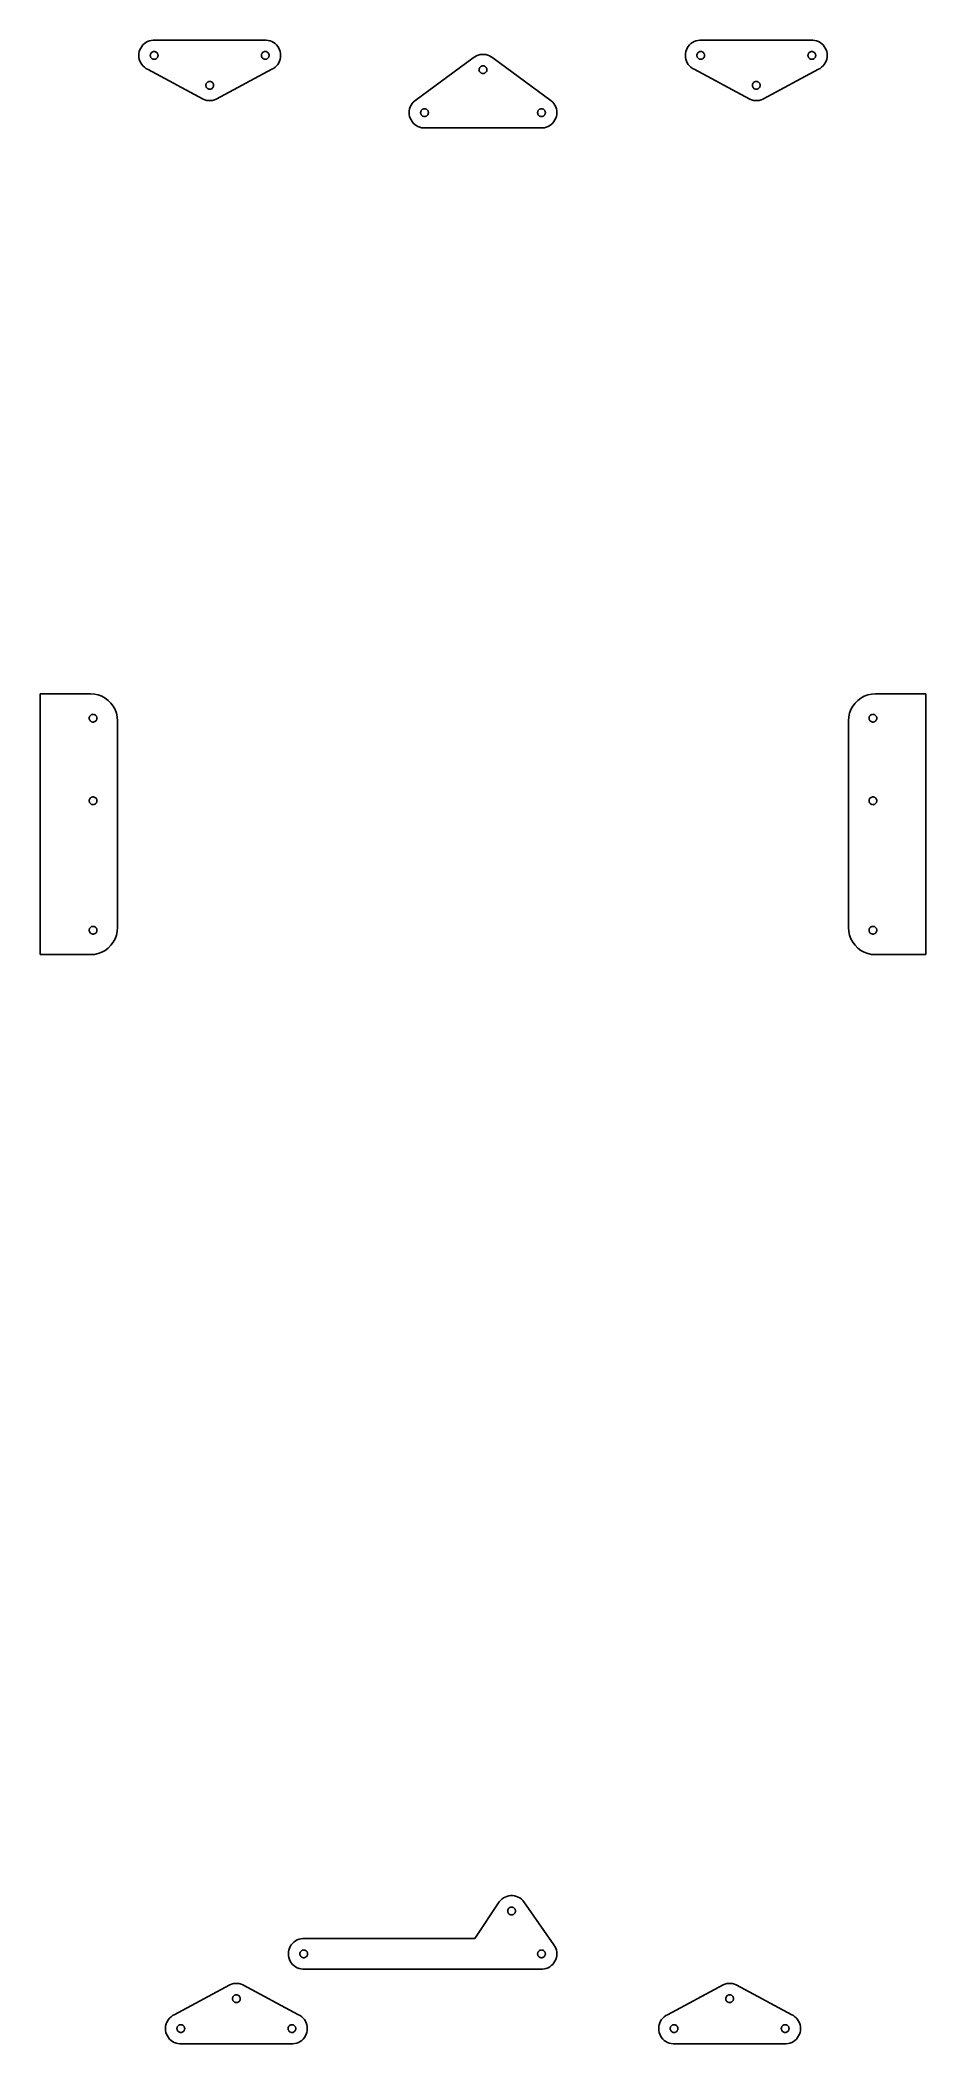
# Model space of a CAD drawing. Header units: metres. Extents: x -170 to 170, y -385 to 385.
import ezdxf

# ---------------------------------------------------------------- set-up
doc = ezdxf.new("R2010")
doc.units = ezdxf.units.M

msp = doc.modelspace()

# ---------------------------------------------------------------- linework, layer by layer
for p, q in [((-89.35, 385.4), (-120.9, 385.4)), ((-120.9, 385.4), (-120.9, 385.389)), ((-89.35, 385.389), (-89.35, 385.4)), ((89.3506, 385.4), (89.3505, 385.389)), ((120.901, 385.4), (89.3506, 385.4)), ((120.901, 385.389), (120.901, 385.4)), ((-132.354, 380.24), (-132.401, 379.5)), ((-132.401, 379.5), (-132.354, 378.76)), ((-132.215, 380.967), (-132.354, 380.24)), ((-132.354, 378.76), (-132.215, 378.033)), ((-131.986, 381.672), (-132.215, 380.967)), ((-132.215, 378.033), (-131.986, 377.328)), ((-131.671, 382.343), (-131.986, 381.672)), ((-131.274, 382.968), (-131.671, 382.343)), ((-130.801, 383.539), (-131.274, 382.968)), ((-130.261, 384.047), (-130.801, 383.539)), ((-129.662, 384.482), (-130.261, 384.047)), ((-129.012, 384.839), (-129.662, 384.482)), ((-128.323, 385.112), (-129.012, 384.839)), ((-127.606, 385.296), (-128.323, 385.112)), ((-127.986, 379.593), (-127.963, 379.779)), ((-127.986, 379.407), (-127.986, 379.593)), ((-127.963, 379.221), (-127.986, 379.407)), ((-127.963, 379.779), (-127.916, 379.96)), ((-127.916, 379.04), (-127.963, 379.221)), ((-127.916, 379.96), (-127.847, 380.134)), ((-127.847, 378.866), (-127.916, 379.04)), ((-127.847, 380.134), (-127.757, 380.298)), ((-127.757, 378.702), (-127.847, 378.866)), ((-127.757, 380.298), (-127.647, 380.449)), ((-127.647, 378.551), (-127.757, 378.702)), ((-127.647, 380.449), (-127.519, 380.586)), ((-127.519, 378.414), (-127.647, 378.551)), ((-126.87, 385.389), (-127.606, 385.296)), ((-127.519, 380.586), (-127.375, 380.705)), ((-127.375, 378.295), (-127.519, 378.414)), ((-127.375, 380.705), (-127.217, 380.805)), ((-127.217, 378.195), (-127.375, 378.295)), ((-127.217, 380.805), (-127.048, 380.885)), ((-127.048, 378.115), (-127.217, 378.195)), ((-127.048, 380.885), (-126.87, 380.942)), ((-126.87, 378.058), (-127.048, 378.115)), ((-120.9, 385.389), (-126.87, 385.389)), ((-126.87, 380.942), (-126.687, 380.977)), ((-126.687, 378.023), (-126.87, 378.058)), ((-126.687, 380.977), (-126.5, 380.989)), ((-126.5, 378.011), (-126.687, 378.023)), ((-126.5, 380.989), (-126.313, 380.977)), ((-126.313, 378.023), (-126.5, 378.011)), ((-126.313, 380.977), (-126.13, 380.942)), ((-126.13, 378.058), (-126.313, 378.023)), ((-126.13, 380.942), (-125.952, 380.885)), ((-125.952, 378.115), (-126.13, 378.058)), ((-125.952, 380.885), (-125.783, 380.805)), ((-125.783, 378.195), (-125.952, 378.115)), ((-125.783, 380.805), (-125.625, 380.705)), ((-125.625, 378.295), (-125.783, 378.195)), ((-125.625, 380.705), (-125.481, 380.586)), ((-125.481, 378.414), (-125.625, 378.295)), ((-125.481, 380.586), (-125.353, 380.449)), ((-125.353, 378.551), (-125.481, 378.414)), ((-125.353, 380.449), (-125.243, 380.298)), ((-125.243, 378.702), (-125.353, 378.551)), ((-125.243, 380.298), (-125.153, 380.134)), ((-125.153, 378.866), (-125.243, 378.702)), ((-125.153, 380.134), (-125.084, 379.96)), ((-125.084, 379.04), (-125.153, 378.866)), ((-125.084, 379.96), (-125.037, 379.779)), ((-125.037, 379.221), (-125.084, 379.04)), ((-125.037, 379.779), (-125.014, 379.593)), ((-125.014, 379.407), (-125.037, 379.221)), ((-125.014, 379.593), (-125.014, 379.407)), ((-83.3795, 385.389), (-89.35, 385.389)), ((-85.2363, 379.593), (-85.2128, 379.779)), ((-85.2363, 379.407), (-85.2363, 379.593)), ((-85.2128, 379.221), (-85.2363, 379.407)), ((-85.2128, 379.779), (-85.1663, 379.96)), ((-85.1663, 379.04), (-85.2128, 379.221)), ((-85.1663, 379.96), (-85.0974, 380.134)), ((-85.0974, 378.866), (-85.1663, 379.04)), ((-85.0974, 380.134), (-85.0074, 380.298)), ((-85.0074, 378.702), (-85.0974, 378.866)), ((-85.0074, 380.298), (-84.8974, 380.449)), ((-84.8974, 378.551), (-85.0074, 378.702)), ((-84.8974, 380.449), (-84.7694, 380.586)), ((-84.7694, 378.414), (-84.8974, 378.551)), ((-84.7694, 380.586), (-84.6253, 380.705)), ((-84.6254, 378.295), (-84.7694, 378.414)), ((-84.4674, 378.195), (-84.6254, 378.295)), ((-84.6253, 380.705), (-84.4675, 380.805)), ((-84.4675, 380.805), (-84.2982, 380.885)), ((-84.2982, 378.115), (-84.4674, 378.195)), ((-84.2982, 380.885), (-84.1204, 380.942)), ((-84.1204, 378.058), (-84.2982, 378.115)), ((-84.1204, 380.942), (-83.9367, 380.977)), ((-83.9367, 378.023), (-84.1204, 378.058)), ((-83.9367, 380.977), (-83.75, 380.989)), ((-83.75, 378.011), (-83.9367, 378.023)), ((-83.75, 380.989), (-83.5633, 380.977)), ((-83.5633, 378.023), (-83.75, 378.011)), ((-83.5633, 380.977), (-83.3796, 380.942)), ((-83.3796, 378.058), (-83.5633, 378.023)), ((-83.3796, 380.942), (-83.2018, 380.885)), ((-83.2018, 378.115), (-83.3796, 378.058)), ((-82.6443, 385.296), (-83.3795, 385.389)), ((-83.2018, 380.885), (-83.0326, 380.805)), ((-83.0325, 378.195), (-83.2018, 378.115)), ((-83.0326, 380.805), (-82.8747, 380.705)), ((-82.8746, 378.295), (-83.0325, 378.195)), ((-82.8747, 380.705), (-82.7306, 380.586)), ((-82.7306, 378.414), (-82.8746, 378.295)), ((-82.7306, 380.586), (-82.6026, 380.449)), ((-82.6026, 378.551), (-82.7306, 378.414)), ((-81.9265, 385.112), (-82.6443, 385.296)), ((-82.6026, 380.449), (-82.4926, 380.298)), ((-82.4926, 378.702), (-82.6026, 378.551)), ((-82.4926, 380.298), (-82.4025, 380.134)), ((-82.4025, 378.866), (-82.4926, 378.702)), ((-82.4025, 380.134), (-82.3337, 379.96)), ((-82.3337, 379.04), (-82.4025, 378.866)), ((-82.3337, 379.96), (-82.2872, 379.779)), ((-82.2872, 379.221), (-82.3337, 379.04)), ((-82.2872, 379.779), (-82.2637, 379.593)), ((-82.2637, 379.407), (-82.2872, 379.221)), ((-82.2637, 379.593), (-82.2637, 379.407)), ((-81.2375, 384.839), (-81.9265, 385.112)), ((-80.5882, 384.482), (-81.2375, 384.839)), ((-79.9887, 384.047), (-80.5882, 384.482)), ((-79.4485, 383.539), (-79.9887, 384.047)), ((-78.9762, 382.968), (-79.4485, 383.539)), ((-78.5791, 382.343), (-78.9762, 382.968)), ((-78.2636, 381.672), (-78.5791, 382.343)), ((-78.0346, 380.967), (-78.2636, 381.672)), ((-78.2636, 377.328), (-78.0346, 378.033)), ((-77.8957, 380.24), (-78.0346, 380.967)), ((-78.0346, 378.033), (-77.8957, 378.76)), ((-77.8492, 379.5), (-77.8957, 380.24)), ((-77.8957, 378.76), (-77.8492, 379.5)), ((-3.74165, 378.561), (-26.2619, 362.046)), ((-3.16179, 378.982), (-3.74165, 378.561)), ((-2.51244, 379.339), (-3.16179, 378.982)), ((-1.82344, 379.612), (-2.51244, 379.339)), ((-1.1057, 379.796), (-1.82344, 379.612)), ((-0.3705, 379.889), (-1.1057, 379.796)), ((0.3705, 379.889), (-0.3705, 379.889)), ((1.1057, 379.796), (0.3705, 379.889)), ((1.82344, 379.612), (1.1057, 379.796)), ((2.51244, 379.339), (1.82344, 379.612)), ((3.16179, 378.982), (2.51244, 379.339)), ((3.74165, 378.561), (3.16179, 378.982)), ((26.2619, 362.046), (3.74165, 378.561)), ((77.8957, 380.24), (77.8492, 379.5)), ((77.8492, 379.5), (77.8957, 378.76)), ((78.0346, 380.967), (77.8957, 380.24)), ((77.8957, 378.76), (78.0346, 378.033)), ((78.2636, 381.672), (78.0346, 380.967)), ((78.0346, 378.033), (78.2636, 377.328)), ((78.5791, 382.343), (78.2636, 381.672)), ((78.9762, 382.968), (78.5791, 382.343)), ((79.4485, 383.539), (78.9762, 382.968)), ((79.9887, 384.047), (79.4485, 383.539)), ((80.5882, 384.482), (79.9887, 384.047)), ((81.2375, 384.839), (80.5882, 384.482)), ((81.9265, 385.112), (81.2375, 384.839)), ((82.6443, 385.296), (81.9265, 385.112)), ((82.2637, 379.593), (82.2872, 379.779)), ((82.2637, 379.407), (82.2637, 379.593)), ((82.2872, 379.221), (82.2637, 379.407)), ((82.2872, 379.779), (82.3337, 379.96)), ((82.3337, 379.04), (82.2872, 379.221)), ((82.3337, 379.96), (82.4025, 380.134)), ((82.4025, 378.866), (82.3337, 379.04)), ((82.4025, 380.134), (82.4926, 380.298)), ((82.4926, 378.702), (82.4025, 378.866)), ((82.4926, 380.298), (82.6026, 380.449)), ((82.6026, 378.551), (82.4926, 378.702)), ((82.6026, 380.449), (82.7306, 380.586)), ((82.7306, 378.414), (82.6026, 378.551)), ((83.3795, 385.389), (82.6443, 385.296)), ((82.7306, 380.586), (82.8747, 380.705)), ((82.8746, 378.295), (82.7306, 378.414)), ((83.0325, 378.195), (82.8746, 378.295)), ((82.8747, 380.705), (83.0326, 380.805)), ((83.2018, 378.115), (83.0325, 378.195)), ((83.0326, 380.805), (83.2018, 380.885)), ((83.2018, 380.885), (83.3796, 380.942)), ((83.3796, 378.058), (83.2018, 378.115)), ((89.3505, 385.389), (83.3795, 385.389)), ((83.3796, 380.942), (83.5633, 380.977)), ((83.5633, 378.023), (83.3796, 378.058)), ((83.5633, 380.977), (83.75, 380.989)), ((83.75, 378.011), (83.5633, 378.023)), ((83.75, 380.989), (83.9367, 380.977)), ((83.9367, 378.023), (83.75, 378.011)), ((83.9367, 380.977), (84.1204, 380.942)), ((84.1204, 378.058), (83.9367, 378.023)), ((84.1204, 380.942), (84.2982, 380.885)), ((84.2982, 378.115), (84.1204, 378.058)), ((84.2982, 380.885), (84.4675, 380.805)), ((84.4674, 378.195), (84.2982, 378.115)), ((84.6254, 378.295), (84.4674, 378.195)), ((84.4675, 380.805), (84.6253, 380.705)), ((84.6253, 380.705), (84.7694, 380.586)), ((84.7694, 378.414), (84.6254, 378.295)), ((84.7694, 380.586), (84.8974, 380.449)), ((84.8974, 378.551), (84.7694, 378.414)), ((84.8974, 380.449), (85.0074, 380.298)), ((85.0074, 378.702), (84.8974, 378.551)), ((85.0074, 380.298), (85.0974, 380.134)), ((85.0974, 378.866), (85.0074, 378.702)), ((85.0974, 380.134), (85.1663, 379.96)), ((85.1663, 379.04), (85.0974, 378.866)), ((85.1663, 379.96), (85.2128, 379.779)), ((85.2128, 379.221), (85.1663, 379.04)), ((85.2128, 379.779), (85.2363, 379.593)), ((85.2363, 379.407), (85.2128, 379.221)), ((85.2363, 379.593), (85.2363, 379.407)), ((126.87, 385.389), (120.901, 385.389)), ((125.014, 379.593), (125.037, 379.779)), ((125.014, 379.407), (125.014, 379.593)), ((125.037, 379.221), (125.014, 379.407)), ((125.037, 379.779), (125.084, 379.96)), ((125.084, 379.04), (125.037, 379.221)), ((125.084, 379.96), (125.153, 380.134)), ((125.153, 378.866), (125.084, 379.04)), ((125.153, 380.134), (125.243, 380.298)), ((125.243, 378.702), (125.153, 378.866)), ((125.243, 380.298), (125.353, 380.449)), ((125.353, 378.551), (125.243, 378.702)), ((125.353, 380.449), (125.481, 380.586)), ((125.481, 378.414), (125.353, 378.551)), ((125.481, 380.586), (125.625, 380.705)), ((125.625, 378.295), (125.481, 378.414)), ((125.625, 380.705), (125.783, 380.805)), ((125.783, 378.195), (125.625, 378.295)), ((125.783, 380.805), (125.952, 380.885)), ((125.952, 378.115), (125.783, 378.195)), ((125.952, 380.885), (126.13, 380.942)), ((126.13, 378.058), (125.952, 378.115)), ((126.13, 380.942), (126.313, 380.977)), ((126.313, 378.023), (126.13, 378.058)), ((126.313, 380.977), (126.5, 380.989)), ((126.5, 378.011), (126.313, 378.023)), ((126.5, 380.989), (126.687, 380.977)), ((126.687, 378.023), (126.5, 378.011)), ((126.687, 380.977), (126.87, 380.942)), ((126.87, 378.058), (126.687, 378.023)), ((127.606, 385.296), (126.87, 385.389)), ((126.87, 380.942), (127.048, 380.885)), ((127.048, 378.115), (126.87, 378.058)), ((127.048, 380.885), (127.217, 380.805)), ((127.217, 378.195), (127.048, 378.115)), ((127.217, 380.805), (127.375, 380.705)), ((127.375, 378.295), (127.217, 378.195)), ((127.375, 380.705), (127.519, 380.586)), ((127.519, 378.414), (127.375, 378.295)), ((127.519, 380.586), (127.647, 380.449)), ((127.647, 378.551), (127.519, 378.414)), ((128.323, 385.112), (127.606, 385.296)), ((127.647, 380.449), (127.757, 380.298)), ((127.757, 378.702), (127.647, 378.551)), ((127.757, 380.298), (127.847, 380.134)), ((127.847, 378.866), (127.757, 378.702)), ((127.847, 380.134), (127.916, 379.96)), ((127.916, 379.04), (127.847, 378.866)), ((127.916, 379.96), (127.963, 379.779)), ((127.963, 379.221), (127.916, 379.04)), ((127.963, 379.779), (127.986, 379.593)), ((127.986, 379.407), (127.963, 379.221)), ((127.986, 379.593), (127.986, 379.407)), ((129.012, 384.839), (128.323, 385.112)), ((129.662, 384.482), (129.012, 384.839)), ((130.261, 384.047), (129.662, 384.482)), ((130.801, 383.539), (130.261, 384.047)), ((131.274, 382.968), (130.801, 383.539)), ((131.671, 382.343), (131.274, 382.968)), ((131.986, 381.672), (131.671, 382.343)), ((132.215, 380.967), (131.986, 381.672)), ((131.986, 377.328), (132.215, 378.033)), ((132.354, 380.24), (132.215, 380.967)), ((132.215, 378.033), (132.354, 378.76)), ((132.401, 379.5), (132.354, 380.24)), ((132.354, 378.76), (132.401, 379.5)), ((-131.986, 377.328), (-131.671, 376.657)), ((-131.671, 376.657), (-131.274, 376.032)), ((-131.274, 376.032), (-130.801, 375.461)), ((-130.801, 375.461), (-130.261, 374.953)), ((-130.261, 374.953), (-129.662, 374.518)), ((-129.662, 374.518), (-129.033, 374.172)), ((-129.033, 374.172), (-107.636, 362.66)), ((-102.614, 362.66), (-81.2171, 374.172)), ((-81.2171, 374.172), (-80.5882, 374.518)), ((-80.5882, 374.518), (-79.9887, 374.953)), ((-79.9887, 374.953), (-79.4485, 375.461)), ((-79.4485, 375.461), (-78.9762, 376.032)), ((-78.9762, 376.032), (-78.5791, 376.657)), ((-78.5791, 376.657), (-78.2636, 377.328)), ((-1.48627, 374.093), (-1.46283, 374.279)), ((-1.48627, 373.907), (-1.48627, 374.093)), ((-1.46283, 373.721), (-1.48627, 373.907)), ((-1.46283, 374.279), (-1.41631, 374.46)), ((-1.41631, 373.54), (-1.46283, 373.721)), ((-1.41631, 374.46), (-1.34746, 374.634)), ((-1.34746, 373.366), (-1.41631, 373.54)), ((-1.34746, 374.634), (-1.25739, 374.798)), ((-1.25739, 373.202), (-1.34746, 373.366)), ((-1.25739, 374.798), (-1.14742, 374.949)), ((-1.14742, 373.051), (-1.25739, 373.202)), ((-1.14742, 374.949), (-1.01939, 375.086)), ((-1.01939, 372.914), (-1.14742, 373.051)), ((-1.01939, 375.086), (-0.87535, 375.205)), ((-0.87532, 372.795), (-1.01939, 372.914)), ((-0.87535, 375.205), (-0.71744, 375.305)), ((-0.71742, 372.695), (-0.87532, 372.795)), ((-0.71744, 375.305), (-0.54814, 375.385)), ((-0.5482, 372.615), (-0.71742, 372.695)), ((-0.37038, 372.558), (-0.5482, 372.615)), ((-0.54814, 375.385), (-0.37038, 375.442)), ((-0.37038, 375.442), (-0.18666, 375.477)), ((-0.18666, 372.523), (-0.37038, 372.558)), ((-0.18666, 375.477), (-0.00002, 375.489)), ((0.00002, 372.511), (-0.18666, 372.523)), ((-0.00002, 375.489), (0.18666, 375.477)), ((0.18668, 372.523), (0.00002, 372.511)), ((0.18666, 375.477), (0.37038, 375.442)), ((0.37038, 372.558), (0.18668, 372.523)), ((0.37038, 375.442), (0.54822, 375.385)), ((0.54817, 372.615), (0.37038, 372.558)), ((0.71747, 372.695), (0.54817, 372.615)), ((0.54822, 375.385), (0.71738, 375.305)), ((0.71738, 375.305), (0.87535, 375.205)), ((0.87532, 372.795), (0.71747, 372.695)), ((1.01939, 372.914), (0.87532, 372.795)), ((0.87535, 375.205), (1.01939, 375.086)), ((1.01939, 375.086), (1.14745, 374.949)), ((1.14745, 373.051), (1.01939, 372.914)), ((1.14745, 374.949), (1.25742, 374.798)), ((1.25742, 373.202), (1.14745, 373.051)), ((1.25742, 374.798), (1.34743, 374.634)), ((1.34743, 373.366), (1.25742, 373.202)), ((1.34743, 374.634), (1.41631, 374.46)), ((1.41631, 373.54), (1.34743, 373.366)), ((1.41631, 374.46), (1.46283, 374.279)), ((1.46283, 373.721), (1.41631, 373.54)), ((1.46283, 374.279), (1.48627, 374.093)), ((1.48627, 373.907), (1.46283, 373.721)), ((1.48627, 374.093), (1.48627, 373.907)), ((78.2636, 377.328), (78.5791, 376.657)), ((78.5791, 376.657), (78.9762, 376.032)), ((78.9762, 376.032), (79.4485, 375.461)), ((79.4485, 375.461), (79.9887, 374.953)), ((79.9887, 374.953), (80.5882, 374.518)), ((80.5882, 374.518), (81.2171, 374.172)), ((81.2171, 374.172), (102.614, 362.66)), ((107.636, 362.66), (129.033, 374.172)), ((129.033, 374.172), (129.662, 374.518)), ((129.662, 374.518), (130.261, 374.953)), ((130.261, 374.953), (130.801, 375.461)), ((130.801, 375.461), (131.274, 376.032)), ((131.274, 376.032), (131.671, 376.657)), ((131.671, 376.657), (131.986, 377.328)), ((-107.636, 362.66), (-106.948, 362.388)), ((-106.948, 362.388), (-106.231, 362.204)), ((-106.611, 368.093), (-106.588, 368.279)), ((-106.611, 367.907), (-106.611, 368.093)), ((-106.588, 367.721), (-106.611, 367.907)), ((-106.588, 368.279), (-106.541, 368.46)), ((-106.541, 367.54), (-106.588, 367.721)), ((-106.541, 368.46), (-106.472, 368.634)), ((-106.472, 367.366), (-106.541, 367.54)), ((-106.472, 368.634), (-106.382, 368.798)), ((-106.382, 367.202), (-106.472, 367.366)), ((-106.382, 368.798), (-106.272, 368.949)), ((-106.272, 367.051), (-106.382, 367.202)), ((-106.272, 368.949), (-106.144, 369.086)), ((-106.144, 366.914), (-106.272, 367.051)), ((-106.144, 369.086), (-106, 369.205)), ((-106, 366.795), (-106.144, 366.914)), ((-106, 369.205), (-105.842, 369.305)), ((-105.842, 366.695), (-106, 366.795)), ((-105.842, 369.305), (-105.673, 369.385)), ((-105.673, 366.615), (-105.842, 366.695)), ((-105.673, 369.385), (-105.495, 369.442)), ((-105.495, 366.558), (-105.673, 366.615)), ((-105.495, 369.442), (-105.312, 369.477)), ((-105.312, 366.523), (-105.495, 366.558)), ((-105.312, 369.477), (-105.125, 369.489)), ((-105.125, 366.511), (-105.312, 366.523)), ((-105.125, 369.489), (-104.938, 369.477)), ((-104.938, 366.523), (-105.125, 366.511)), ((-104.938, 369.477), (-104.755, 369.442)), ((-104.755, 366.558), (-104.938, 366.523)), ((-104.755, 369.442), (-104.577, 369.385)), ((-104.577, 366.615), (-104.755, 366.558)), ((-104.577, 369.385), (-104.408, 369.305)), ((-104.408, 366.695), (-104.577, 366.615)), ((-104.408, 369.305), (-104.25, 369.205)), ((-104.25, 366.795), (-104.408, 366.695)), ((-104.25, 369.205), (-104.106, 369.086)), ((-104.106, 366.914), (-104.25, 366.795)), ((-104.106, 369.086), (-103.978, 368.949)), ((-103.978, 367.051), (-104.106, 366.914)), ((-104.019, 362.204), (-103.302, 362.388)), ((-103.978, 368.949), (-103.868, 368.798)), ((-103.868, 367.202), (-103.978, 367.051)), ((-103.868, 368.798), (-103.778, 368.634)), ((-103.778, 367.366), (-103.868, 367.202)), ((-103.778, 368.634), (-103.709, 368.46)), ((-103.709, 367.54), (-103.778, 367.366)), ((-103.709, 368.46), (-103.662, 368.279)), ((-103.662, 367.721), (-103.709, 367.54)), ((-103.662, 368.279), (-103.639, 368.093)), ((-103.639, 367.907), (-103.662, 367.721)), ((-103.639, 368.093), (-103.639, 367.907)), ((-103.302, 362.388), (-102.614, 362.66)), ((102.614, 362.66), (103.302, 362.388)), ((103.302, 362.388), (104.019, 362.204)), ((103.639, 368.093), (103.662, 368.279)), ((103.639, 367.907), (103.639, 368.093)), ((103.662, 367.721), (103.639, 367.907)), ((103.662, 368.279), (103.709, 368.46)), ((103.709, 367.54), (103.662, 367.721)), ((103.709, 368.46), (103.778, 368.634)), ((103.778, 367.366), (103.709, 367.54)), ((103.778, 368.634), (103.868, 368.798)), ((103.868, 367.202), (103.778, 367.366)), ((103.868, 368.798), (103.978, 368.949)), ((103.978, 367.051), (103.868, 367.202)), ((103.978, 368.949), (104.106, 369.086)), ((104.106, 366.914), (103.978, 367.051)), ((104.106, 369.086), (104.25, 369.205)), ((104.25, 366.795), (104.106, 366.914)), ((104.25, 369.205), (104.408, 369.305)), ((104.408, 366.695), (104.25, 366.795)), ((104.408, 369.305), (104.577, 369.385)), ((104.577, 366.615), (104.408, 366.695)), ((104.577, 369.385), (104.755, 369.442)), ((104.755, 366.558), (104.577, 366.615)), ((104.755, 369.442), (104.938, 369.477)), ((104.938, 366.523), (104.755, 366.558)), ((104.938, 369.477), (105.125, 369.489)), ((105.125, 366.511), (104.938, 366.523)), ((105.125, 369.489), (105.312, 369.477)), ((105.312, 366.523), (105.125, 366.511)), ((105.312, 369.477), (105.495, 369.442)), ((105.495, 366.558), (105.312, 366.523)), ((105.495, 369.442), (105.673, 369.385)), ((105.673, 366.615), (105.495, 366.558)), ((105.673, 369.385), (105.842, 369.305)), ((105.842, 366.695), (105.673, 366.615)), ((105.842, 369.305), (106, 369.205)), ((106, 366.795), (105.842, 366.695)), ((106, 369.205), (106.144, 369.086)), ((106.144, 366.914), (106, 366.795)), ((106.144, 369.086), (106.272, 368.949)), ((106.272, 367.051), (106.144, 366.914)), ((106.231, 362.204), (106.948, 362.388)), ((106.272, 368.949), (106.382, 368.798)), ((106.382, 367.202), (106.272, 367.051)), ((106.382, 368.798), (106.472, 368.634)), ((106.472, 367.366), (106.382, 367.202)), ((106.472, 368.634), (106.541, 368.46)), ((106.541, 367.54), (106.472, 367.366)), ((106.541, 368.46), (106.588, 368.279)), ((106.588, 367.721), (106.541, 367.54)), ((106.588, 368.279), (106.611, 368.093)), ((106.611, 367.907), (106.588, 367.721)), ((106.611, 368.093), (106.611, 367.907)), ((106.948, 362.388), (107.636, 362.66)), ((-106.231, 362.204), (-105.495, 362.111)), ((-105.495, 362.111), (-104.754, 362.111)), ((-104.754, 362.111), (-104.019, 362.204)), ((-28.3542, 358.24), (-28.4008, 357.5)), ((-28.4008, 357.5), (-28.3542, 356.76)), ((-28.2154, 358.967), (-28.3542, 358.24)), ((-28.3542, 356.76), (-28.2154, 356.033)), ((-27.9864, 359.672), (-28.2154, 358.967)), ((-28.2154, 356.033), (-27.9864, 355.328)), ((-27.6709, 360.343), (-27.9864, 359.672)), ((-27.9864, 355.328), (-27.6709, 354.657)), ((-27.2738, 360.968), (-27.6709, 360.343)), ((-27.6709, 354.657), (-27.2738, 354.032)), ((-26.8015, 361.539), (-27.2738, 360.968)), ((-26.2619, 362.046), (-26.8015, 361.539)), ((-23.9863, 357.593), (-23.9628, 357.779)), ((-23.9863, 357.407), (-23.9863, 357.593)), ((-23.9628, 357.221), (-23.9863, 357.407)), ((-23.9628, 357.779), (-23.9163, 357.96)), ((-23.9163, 357.04), (-23.9628, 357.221)), ((-23.9163, 357.96), (-23.8475, 358.134)), ((-23.8475, 356.866), (-23.9163, 357.04)), ((-23.8475, 358.134), (-23.7574, 358.298)), ((-23.7574, 356.702), (-23.8475, 356.866)), ((-23.7574, 358.298), (-23.6474, 358.449)), ((-23.6474, 356.551), (-23.7574, 356.702)), ((-23.6474, 358.449), (-23.5194, 358.586)), ((-23.5194, 356.414), (-23.6474, 356.551)), ((-23.5194, 358.586), (-23.3754, 358.705)), ((-23.3753, 356.295), (-23.5194, 356.414)), ((-23.3754, 358.705), (-23.2174, 358.805)), ((-23.2174, 356.195), (-23.3753, 356.295)), ((-23.2174, 358.805), (-23.0481, 358.885)), ((-23.0482, 356.115), (-23.2174, 356.195)), ((-22.8704, 356.058), (-23.0482, 356.115)), ((-23.0481, 358.885), (-22.8704, 358.942)), ((-22.8704, 358.942), (-22.6867, 358.977)), ((-22.6867, 356.023), (-22.8704, 356.058)), ((-22.6867, 358.977), (-22.5, 358.989)), ((-22.5, 356.011), (-22.6867, 356.023)), ((-22.5, 358.989), (-22.3133, 358.977)), ((-22.3133, 356.023), (-22.5, 356.011)), ((-22.3133, 358.977), (-22.1296, 358.942)), ((-22.1296, 356.058), (-22.3133, 356.023)), ((-22.1296, 358.942), (-21.9518, 358.885)), ((-21.9518, 356.115), (-22.1296, 356.058)), ((-21.9518, 358.885), (-21.7826, 358.805)), ((-21.7825, 356.195), (-21.9518, 356.115)), ((-21.7826, 358.805), (-21.6246, 358.705)), ((-21.6247, 356.295), (-21.7825, 356.195)), ((-21.4806, 356.414), (-21.6247, 356.295)), ((-21.6246, 358.705), (-21.4806, 358.586)), ((-21.4806, 358.586), (-21.3525, 358.449)), ((-21.3525, 356.551), (-21.4806, 356.414)), ((-21.3525, 358.449), (-21.2426, 358.298)), ((-21.2426, 356.702), (-21.3525, 356.551)), ((-21.2426, 358.298), (-21.1526, 358.134)), ((-21.1526, 356.866), (-21.2426, 356.702)), ((-21.1526, 358.134), (-21.0837, 357.96)), ((-21.0837, 357.04), (-21.1526, 356.866)), ((-21.0837, 357.96), (-21.0372, 357.779)), ((-21.0372, 357.221), (-21.0837, 357.04)), ((-21.0372, 357.779), (-21.0137, 357.593)), ((-21.0137, 357.407), (-21.0372, 357.221)), ((-21.0137, 357.593), (-21.0137, 357.407)), ((21.0137, 357.593), (21.0372, 357.779)), ((21.0137, 357.407), (21.0137, 357.593)), ((21.0372, 357.221), (21.0137, 357.407)), ((21.0372, 357.779), (21.0837, 357.96)), ((21.0837, 357.04), (21.0372, 357.221)), ((21.0837, 357.96), (21.1525, 358.134)), ((21.1525, 356.866), (21.0837, 357.04)), ((21.1525, 358.134), (21.2426, 358.298)), ((21.2426, 356.702), (21.1525, 356.866)), ((21.2426, 358.298), (21.3526, 358.449)), ((21.3526, 356.551), (21.2426, 356.702)), ((21.3526, 358.449), (21.4806, 358.586)), ((21.4806, 356.414), (21.3526, 356.551)), ((21.4806, 358.586), (21.6246, 358.705)), ((21.6247, 356.295), (21.4806, 356.414)), ((21.6246, 358.705), (21.7825, 358.805)), ((21.7826, 356.195), (21.6247, 356.295)), ((21.7825, 358.805), (21.9518, 358.885)), ((21.9518, 356.115), (21.7826, 356.195)), ((21.9518, 358.885), (22.1296, 358.942)), ((22.1296, 356.058), (21.9518, 356.115)), ((22.1296, 358.942), (22.3133, 358.977)), ((22.3133, 356.023), (22.1296, 356.058)), ((22.3133, 358.977), (22.5, 358.989)), ((22.5, 356.011), (22.3133, 356.023)), ((22.5, 358.989), (22.6867, 358.977)), ((22.6867, 356.023), (22.5, 356.011)), ((22.6867, 358.977), (22.8704, 358.942)), ((22.8704, 356.058), (22.6867, 356.023)), ((22.8704, 358.942), (23.0482, 358.885)), ((23.0482, 356.115), (22.8704, 356.058)), ((23.0482, 358.885), (23.2174, 358.805)), ((23.2175, 356.195), (23.0482, 356.115)), ((23.2174, 358.805), (23.3754, 358.705)), ((23.3753, 356.295), (23.2175, 356.195)), ((23.5194, 356.414), (23.3753, 356.295)), ((23.3754, 358.705), (23.5194, 358.586)), ((23.5194, 358.586), (23.6474, 358.449)), ((23.6474, 356.551), (23.5194, 356.414)), ((23.6474, 358.449), (23.7574, 358.298)), ((23.7574, 356.702), (23.6474, 356.551)), ((23.7574, 358.298), (23.8474, 358.134)), ((23.8474, 356.866), (23.7574, 356.702)), ((23.8474, 358.134), (23.9163, 357.96)), ((23.9163, 357.04), (23.8474, 356.866)), ((23.9163, 357.96), (23.9628, 357.779)), ((23.9628, 357.221), (23.9163, 357.04)), ((23.9628, 357.779), (23.9863, 357.593)), ((23.9863, 357.407), (23.9628, 357.221)), ((23.9863, 357.593), (23.9863, 357.407)), ((26.8015, 361.539), (26.2619, 362.046)), ((27.2738, 360.968), (26.8015, 361.539)), ((27.6709, 360.343), (27.2738, 360.968)), ((27.2738, 354.032), (27.6709, 354.657)), ((27.9864, 359.672), (27.6709, 360.343)), ((27.6709, 354.657), (27.9864, 355.328)), ((28.2154, 358.967), (27.9864, 359.672)), ((27.9864, 355.328), (28.2154, 356.033)), ((28.3542, 358.24), (28.2154, 358.967)), ((28.2154, 356.033), (28.3542, 356.76)), ((28.4008, 357.5), (28.3542, 358.24)), ((28.3542, 356.76), (28.4008, 357.5)), ((104.019, 362.204), (104.754, 362.111)), ((104.754, 362.111), (105.495, 362.111)), ((105.495, 362.111), (106.231, 362.204)), ((-27.2738, 354.032), (-26.8015, 353.461)), ((-26.8015, 353.461), (-26.2613, 352.953)), ((-26.2613, 352.953), (-25.6618, 352.518)), ((-25.6618, 352.518), (-25.0124, 352.161)), ((-25.0124, 352.161), (-24.3234, 351.888)), ((-24.3234, 351.888), (-23.6057, 351.704)), ((-23.6057, 351.704), (-22.8705, 351.611)), ((-22.8705, 351.611), (-16.9, 351.611)), ((-16.9, 351.611), (-16.9, 351.6)), ((-16.9, 351.6), (16.9, 351.6)), ((16.9, 351.611), (22.8705, 351.611)), ((16.9, 351.6), (16.9, 351.611)), ((22.8705, 351.611), (23.6057, 351.704)), ((23.6057, 351.704), (24.3234, 351.888)), ((24.3234, 351.888), (25.0124, 352.161)), ((25.0124, 352.161), (25.6618, 352.518)), ((25.6618, 352.518), (26.2613, 352.953)), ((26.2613, 352.953), (26.8015, 353.461)), ((26.8015, 353.461), (27.2738, 354.032)), ((-150.976, 133.959), (-170.39, 133.959)), ((-170.39, 133.959), (-170.39, 33.6)), ((-149.51, 133.854), (-150.976, 133.959)), ((-148.06, 133.539), (-149.51, 133.854)), ((-146.669, 133.02), (-148.06, 133.539)), ((-145.367, 132.309), (-146.669, 133.02)), ((-144.179, 131.42), (-145.367, 132.309)), ((-143.129, 130.37), (-144.179, 131.42)), ((144.179, 131.42), (143.129, 130.37)), ((145.367, 132.309), (144.179, 131.42)), ((146.669, 133.02), (145.367, 132.309)), ((148.06, 133.539), (146.669, 133.02)), ((149.51, 133.854), (148.06, 133.539)), ((150.976, 133.959), (149.51, 133.854)), ((170.39, 133.959), (150.976, 133.959)), ((170.39, 33.6), (170.39, 133.959)), ((-151.486, 124.653), (-151.463, 124.838)), ((-151.486, 124.466), (-151.486, 124.653)), ((-151.463, 124.28), (-151.486, 124.466)), ((-151.463, 124.838), (-151.416, 125.019)), ((-151.416, 124.099), (-151.463, 124.28)), ((-151.416, 125.019), (-151.347, 125.193)), ((-151.347, 123.925), (-151.416, 124.099)), ((-151.347, 125.193), (-151.257, 125.357)), ((-151.257, 123.761), (-151.347, 123.925)), ((-151.257, 125.357), (-151.147, 125.508)), ((-151.147, 123.61), (-151.257, 123.761)), ((-151.147, 125.508), (-151.019, 125.645)), ((-151.019, 123.474), (-151.147, 123.61)), ((-151.019, 125.645), (-150.875, 125.764)), ((-150.875, 123.354), (-151.019, 123.474)), ((-150.875, 125.764), (-150.717, 125.864)), ((-150.717, 123.254), (-150.875, 123.354)), ((-150.717, 125.864), (-150.548, 125.944)), ((-150.548, 125.944), (-150.37, 126.002)), ((-150.37, 126.002), (-150.187, 126.037)), ((-150.187, 126.037), (-150, 126.048)), ((-150, 126.048), (-149.813, 126.037)), ((-149.813, 126.037), (-149.63, 126.002)), ((-149.63, 126.002), (-149.452, 125.944)), ((-149.452, 125.944), (-149.283, 125.864)), ((-149.283, 125.864), (-149.125, 125.764)), ((-149.125, 123.354), (-149.283, 123.254)), ((-149.125, 125.764), (-148.981, 125.645)), ((-148.981, 123.474), (-149.125, 123.354)), ((-148.981, 125.645), (-148.853, 125.508)), ((-148.853, 123.61), (-148.981, 123.474)), ((-148.853, 125.508), (-148.743, 125.357)), ((-148.743, 123.761), (-148.853, 123.61)), ((-148.743, 125.357), (-148.653, 125.193)), ((-148.653, 123.925), (-148.743, 123.761)), ((-148.653, 125.193), (-148.584, 125.019)), ((-148.584, 124.099), (-148.653, 123.925)), ((-148.584, 125.019), (-148.537, 124.838)), ((-148.537, 124.28), (-148.584, 124.099)), ((-148.537, 124.838), (-148.514, 124.653)), ((-148.514, 124.466), (-148.537, 124.28)), ((-148.514, 124.653), (-148.514, 124.466)), ((-142.24, 129.182), (-143.129, 130.37)), ((-141.529, 127.88), (-142.24, 129.182)), ((-141.01, 126.49), (-141.529, 127.88)), ((-140.695, 125.039), (-141.01, 126.49)), ((-140.59, 123.573), (-140.695, 125.039)), ((-140.59, 43.9857), (-140.59, 123.573)), ((140.695, 125.039), (140.59, 123.573)), ((140.59, 123.573), (140.59, 43.9857)), ((141.01, 126.49), (140.695, 125.039)), ((141.529, 127.88), (141.01, 126.49)), ((142.24, 129.182), (141.529, 127.88)), ((143.129, 130.37), (142.24, 129.182)), ((148.514, 124.653), (148.537, 124.838)), ((148.514, 124.466), (148.514, 124.653)), ((148.537, 124.28), (148.514, 124.466)), ((148.537, 124.838), (148.584, 125.019)), ((148.584, 124.099), (148.537, 124.28)), ((148.584, 125.019), (148.653, 125.193)), ((148.653, 123.925), (148.584, 124.099)), ((148.653, 125.193), (148.743, 125.357)), ((148.743, 123.761), (148.653, 123.925)), ((148.743, 125.357), (148.853, 125.508)), ((148.853, 123.61), (148.743, 123.761)), ((148.853, 125.508), (148.981, 125.645)), ((148.981, 123.474), (148.853, 123.61)), ((148.981, 125.645), (149.125, 125.764)), ((149.125, 123.354), (148.981, 123.474)), ((149.125, 125.764), (149.283, 125.864)), ((149.283, 123.254), (149.125, 123.354)), ((149.283, 125.864), (149.452, 125.944)), ((149.452, 125.944), (149.63, 126.002)), ((149.63, 126.002), (149.813, 126.037)), ((149.813, 126.037), (150, 126.048)), ((150, 126.048), (150.187, 126.037)), ((150.187, 126.037), (150.37, 126.002)), ((150.37, 126.002), (150.548, 125.944)), ((150.548, 125.944), (150.717, 125.864)), ((150.717, 125.864), (150.875, 125.764)), ((150.875, 123.354), (150.717, 123.254)), ((150.875, 125.764), (151.019, 125.645)), ((151.019, 123.474), (150.875, 123.354)), ((151.019, 125.645), (151.147, 125.508)), ((151.147, 123.61), (151.019, 123.474)), ((151.147, 125.508), (151.257, 125.357)), ((151.257, 123.761), (151.147, 123.61)), ((151.257, 125.357), (151.347, 125.193)), ((151.347, 123.925), (151.257, 123.761)), ((151.347, 125.193), (151.416, 125.019)), ((151.416, 124.099), (151.347, 123.925)), ((151.416, 125.019), (151.463, 124.838)), ((151.463, 124.28), (151.416, 124.099)), ((151.463, 124.838), (151.486, 124.653)), ((151.486, 124.466), (151.463, 124.28)), ((151.486, 124.653), (151.486, 124.466)), ((-150.548, 123.175), (-150.717, 123.254)), ((-150.37, 123.117), (-150.548, 123.175)), ((-150.187, 123.082), (-150.37, 123.117)), ((-150, 123.07), (-150.187, 123.082)), ((-149.813, 123.082), (-150, 123.07)), ((-149.63, 123.117), (-149.813, 123.082)), ((-149.452, 123.175), (-149.63, 123.117)), ((-149.283, 123.254), (-149.452, 123.175)), ((149.452, 123.175), (149.283, 123.254)), ((149.63, 123.117), (149.452, 123.175)), ((149.813, 123.082), (149.63, 123.117)), ((150, 123.07), (149.813, 123.082)), ((150.187, 123.082), (150, 123.07)), ((150.37, 123.117), (150.187, 123.082)), ((150.548, 123.175), (150.37, 123.117)), ((150.717, 123.254), (150.548, 123.175)), ((-151.486, 92.873), (-151.463, 93.0586)), ((-151.486, 92.6862), (-151.486, 92.873)), ((-151.463, 92.5006), (-151.486, 92.6862)), ((-151.463, 93.0586), (-151.416, 93.2398)), ((-151.416, 92.3194), (-151.463, 92.5006)), ((-151.416, 93.2398), (-151.347, 93.4138)), ((-151.347, 93.4138), (-151.257, 93.5775)), ((-151.257, 93.5775), (-151.147, 93.7289)), ((-151.147, 93.7289), (-151.019, 93.8652)), ((-151.019, 93.8652), (-150.875, 93.9844)), ((-150.875, 93.9844), (-150.717, 94.0846)), ((-150.717, 94.0846), (-150.548, 94.1642)), ((-150.548, 94.1642), (-150.37, 94.222)), ((-150.37, 94.222), (-150.187, 94.257)), ((-150.187, 94.257), (-150, 94.2688)), ((-150, 94.2688), (-149.813, 94.257)), ((-149.813, 94.257), (-149.63, 94.222)), ((-149.63, 94.222), (-149.452, 94.1642)), ((-149.452, 94.1642), (-149.283, 94.0846)), ((-149.283, 94.0846), (-149.125, 93.9844)), ((-149.125, 93.9844), (-148.981, 93.8652)), ((-148.981, 93.8652), (-148.853, 93.7289)), ((-148.853, 93.7289), (-148.743, 93.5775)), ((-148.743, 93.5775), (-148.653, 93.4137)), ((-148.653, 93.4137), (-148.584, 93.2398)), ((-148.584, 93.2398), (-148.537, 93.0586)), ((-148.537, 92.5006), (-148.584, 92.3194)), ((-148.537, 93.0586), (-148.514, 92.873)), ((-148.514, 92.6862), (-148.537, 92.5006)), ((-148.514, 92.873), (-148.514, 92.6862)), ((148.514, 92.873), (148.537, 93.0586)), ((148.514, 92.6862), (148.514, 92.873)), ((148.537, 92.5006), (148.514, 92.6862)), ((148.537, 93.0586), (148.584, 93.2398)), ((148.584, 92.3194), (148.537, 92.5006)), ((148.584, 93.2398), (148.653, 93.4137)), ((148.653, 93.4137), (148.743, 93.5775)), ((148.743, 93.5775), (148.853, 93.7289)), ((148.853, 93.7289), (148.981, 93.8652)), ((148.981, 93.8652), (149.125, 93.9844)), ((149.125, 93.9844), (149.283, 94.0846)), ((149.283, 94.0846), (149.452, 94.1642)), ((149.452, 94.1642), (149.63, 94.222)), ((149.63, 94.222), (149.813, 94.257)), ((149.813, 94.257), (150, 94.2688)), ((150, 94.2688), (150.187, 94.257)), ((150.187, 94.257), (150.37, 94.222)), ((150.37, 94.222), (150.548, 94.1642)), ((150.548, 94.1642), (150.717, 94.0846)), ((150.717, 94.0846), (150.875, 93.9844)), ((150.875, 93.9844), (151.019, 93.8652)), ((151.019, 93.8652), (151.147, 93.7289)), ((151.147, 93.7289), (151.257, 93.5775)), ((151.257, 93.5775), (151.347, 93.4138)), ((151.347, 93.4138), (151.416, 93.2398)), ((151.416, 93.2398), (151.463, 93.0586)), ((151.463, 92.5006), (151.416, 92.3194)), ((151.463, 93.0586), (151.486, 92.873)), ((151.486, 92.6862), (151.463, 92.5006)), ((151.486, 92.873), (151.486, 92.6862)), ((-151.347, 92.1454), (-151.416, 92.3194)), ((-151.257, 91.9817), (-151.347, 92.1454)), ((-151.147, 91.8303), (-151.257, 91.9817)), ((-151.019, 91.694), (-151.147, 91.8303)), ((-150.875, 91.5748), (-151.019, 91.694)), ((-150.717, 91.4746), (-150.875, 91.5748)), ((-150.548, 91.3949), (-150.717, 91.4746)), ((-150.37, 91.3372), (-150.548, 91.3949)), ((-150.187, 91.3021), (-150.37, 91.3372)), ((-150, 91.2904), (-150.187, 91.3021)), ((-149.813, 91.3021), (-150, 91.2904)), ((-149.63, 91.3372), (-149.813, 91.3021)), ((-149.452, 91.395), (-149.63, 91.3372)), ((-149.283, 91.4746), (-149.452, 91.395)), ((-149.125, 91.5748), (-149.283, 91.4746)), ((-148.981, 91.694), (-149.125, 91.5748)), ((-148.853, 91.8303), (-148.981, 91.694)), ((-148.743, 91.9817), (-148.853, 91.8303)), ((-148.653, 92.1455), (-148.743, 91.9817)), ((-148.584, 92.3194), (-148.653, 92.1455)), ((148.653, 92.1455), (148.584, 92.3194)), ((148.743, 91.9817), (148.653, 92.1455)), ((148.853, 91.8303), (148.743, 91.9817)), ((148.981, 91.694), (148.853, 91.8303)), ((149.125, 91.5748), (148.981, 91.694)), ((149.283, 91.4746), (149.125, 91.5748)), ((149.452, 91.395), (149.283, 91.4746)), ((149.63, 91.3372), (149.452, 91.395)), ((149.813, 91.3021), (149.63, 91.3372)), ((150, 91.2904), (149.813, 91.3021)), ((150.187, 91.3021), (150, 91.2904)), ((150.37, 91.3372), (150.187, 91.3021)), ((150.548, 91.3949), (150.37, 91.3372)), ((150.717, 91.4746), (150.548, 91.3949)), ((150.875, 91.5748), (150.717, 91.4746)), ((151.019, 91.694), (150.875, 91.5748)), ((151.147, 91.8303), (151.019, 91.694)), ((151.257, 91.9817), (151.147, 91.8303)), ((151.347, 92.1454), (151.257, 91.9817)), ((151.416, 92.3194), (151.347, 92.1454)), ((-151.486, 43.0934), (-151.463, 43.279)), ((-151.486, 42.9066), (-151.486, 43.0934)), ((-151.463, 42.721), (-151.486, 42.9066)), ((-151.463, 43.279), (-151.416, 43.4602)), ((-151.416, 42.5398), (-151.463, 42.721)), ((-151.416, 43.4602), (-151.347, 43.6342)), ((-151.347, 42.3658), (-151.416, 42.5398)), ((-151.347, 43.6342), (-151.257, 43.7979)), ((-151.257, 42.2021), (-151.347, 42.3658)), ((-151.257, 43.7979), (-151.147, 43.9492)), ((-151.147, 42.0507), (-151.257, 42.2021)), ((-151.147, 43.9492), (-151.019, 44.0856)), ((-151.019, 41.9144), (-151.147, 42.0507)), ((-151.019, 44.0856), (-150.875, 44.2048)), ((-150.875, 41.7952), (-151.019, 41.9144)), ((-150.875, 44.2048), (-150.717, 44.305)), ((-150.717, 41.695), (-150.875, 41.7952)), ((-150.717, 44.305), (-150.548, 44.3846)), ((-150.548, 41.6153), (-150.717, 41.695)), ((-150.548, 44.3846), (-150.37, 44.4424)), ((-150.37, 41.5576), (-150.548, 41.6153)), ((-150.37, 44.4424), (-150.187, 44.4774)), ((-150.187, 41.5225), (-150.37, 41.5576)), ((-150.187, 44.4774), (-150, 44.4892)), ((-150, 41.5108), (-150.187, 41.5225)), ((-150, 44.4892), (-149.813, 44.4774)), ((-149.813, 41.5225), (-150, 41.5108)), ((-149.813, 44.4774), (-149.63, 44.4424)), ((-149.63, 41.5576), (-149.813, 41.5225)), ((-149.63, 44.4424), (-149.452, 44.3846)), ((-149.452, 41.6154), (-149.63, 41.5576)), ((-149.452, 44.3846), (-149.283, 44.305)), ((-149.283, 41.695), (-149.452, 41.6154)), ((-149.283, 44.305), (-149.125, 44.2048)), ((-149.125, 41.7952), (-149.283, 41.695)), ((-149.125, 44.2048), (-148.981, 44.0856)), ((-148.981, 41.9144), (-149.125, 41.7952)), ((-148.981, 44.0856), (-148.853, 43.9493)), ((-148.853, 42.0507), (-148.981, 41.9144)), ((-148.853, 43.9493), (-148.743, 43.7979)), ((-148.743, 42.2021), (-148.853, 42.0507)), ((-148.743, 43.7979), (-148.653, 43.6341)), ((-148.653, 42.3659), (-148.743, 42.2021)), ((-148.653, 43.6341), (-148.584, 43.4602)), ((-148.584, 42.5398), (-148.653, 42.3659)), ((-148.584, 43.4602), (-148.537, 43.279)), ((-148.537, 42.721), (-148.584, 42.5398)), ((-148.537, 43.279), (-148.514, 43.0934)), ((-148.514, 42.9066), (-148.537, 42.721)), ((-148.514, 43.0934), (-148.514, 42.9066)), ((-142.24, 38.3768), (-141.529, 39.6792)), ((-141.529, 39.6792), (-141.01, 41.0697)), ((-141.01, 41.0697), (-140.695, 42.5198)), ((-140.695, 42.5198), (-140.59, 43.9857)), ((140.59, 43.9857), (140.695, 42.5198)), ((140.695, 42.5198), (141.01, 41.0697)), ((141.01, 41.0697), (141.529, 39.6792)), ((141.529, 39.6792), (142.24, 38.3768)), ((148.514, 43.0934), (148.537, 43.279)), ((148.514, 42.9066), (148.514, 43.0934)), ((148.537, 42.721), (148.514, 42.9066)), ((148.537, 43.279), (148.584, 43.4602)), ((148.584, 42.5398), (148.537, 42.721)), ((148.584, 43.4602), (148.653, 43.6341)), ((148.653, 42.3659), (148.584, 42.5398)), ((148.653, 43.6341), (148.743, 43.7979)), ((148.743, 42.2021), (148.653, 42.3659)), ((148.743, 43.7979), (148.853, 43.9493)), ((148.853, 42.0507), (148.743, 42.2021)), ((148.853, 43.9493), (148.981, 44.0856)), ((148.981, 41.9144), (148.853, 42.0507)), ((148.981, 44.0856), (149.125, 44.2048)), ((149.125, 41.7952), (148.981, 41.9144)), ((149.125, 44.2048), (149.283, 44.305)), ((149.283, 41.695), (149.125, 41.7952)), ((149.283, 44.305), (149.452, 44.3846)), ((149.452, 41.6154), (149.283, 41.695)), ((149.452, 44.3846), (149.63, 44.4424)), ((149.63, 41.5576), (149.452, 41.6154)), ((149.63, 44.4424), (149.813, 44.4774)), ((149.813, 41.5225), (149.63, 41.5576)), ((149.813, 44.4774), (150, 44.4892)), ((150, 41.5108), (149.813, 41.5225)), ((150, 44.4892), (150.187, 44.4774)), ((150.187, 41.5225), (150, 41.5108)), ((150.187, 44.4774), (150.37, 44.4424)), ((150.37, 41.5576), (150.187, 41.5225)), ((150.37, 44.4424), (150.548, 44.3846)), ((150.548, 41.6153), (150.37, 41.5576)), ((150.548, 44.3846), (150.717, 44.305)), ((150.717, 41.695), (150.548, 41.6153)), ((150.717, 44.305), (150.875, 44.2048)), ((150.875, 41.7952), (150.717, 41.695)), ((150.875, 44.2048), (151.019, 44.0856)), ((151.019, 41.9144), (150.875, 41.7952)), ((151.019, 44.0856), (151.147, 43.9492)), ((151.147, 42.0507), (151.019, 41.9144)), ((151.147, 43.9492), (151.257, 43.7979)), ((151.257, 42.2021), (151.147, 42.0507)), ((151.257, 43.7979), (151.347, 43.6342)), ((151.347, 42.3658), (151.257, 42.2021)), ((151.347, 43.6342), (151.416, 43.4602)), ((151.416, 42.5398), (151.347, 42.3658)), ((151.416, 43.4602), (151.463, 43.279)), ((151.463, 42.721), (151.416, 42.5398)), ((151.463, 43.279), (151.486, 43.0934)), ((151.486, 42.9066), (151.463, 42.721)), ((151.486, 43.0934), (151.486, 42.9066)), ((-170.39, 33.6), (-150.976, 33.6)), ((-150.976, 33.6), (-149.51, 33.7048)), ((-149.51, 33.7048), (-148.06, 34.0203)), ((-148.06, 34.0203), (-146.669, 34.5389)), ((-146.669, 34.5389), (-145.367, 35.2501)), ((-145.367, 35.2501), (-144.179, 36.1394)), ((-144.179, 36.1394), (-143.129, 37.1888)), ((-143.129, 37.1888), (-142.24, 38.3768)), ((142.24, 38.3768), (143.129, 37.1888)), ((143.129, 37.1888), (144.179, 36.1394)), ((144.179, 36.1394), (145.367, 35.2501)), ((145.367, 35.2501), (146.669, 34.5389)), ((146.669, 34.5389), (148.06, 34.0203)), ((148.06, 34.0203), (149.51, 33.7048)), ((149.51, 33.7048), (150.976, 33.6)), ((150.976, 33.6), (170.39, 33.6)), ((6.22903, -330.778), (-3.15221, -344.85)), ((6.6985, -330.211), (6.22903, -330.778)), ((7.23868, -329.703), (6.6985, -330.211)), ((7.8382, -329.268), (7.23868, -329.703)), ((8.48755, -328.911), (7.8382, -329.268)), ((9.17654, -328.638), (8.48755, -328.911)), ((9.89429, -328.454), (9.17654, -328.638)), ((10.6295, -328.361), (9.89429, -328.454)), ((11.3705, -328.361), (10.6295, -328.361)), ((12.1057, -328.454), (11.3705, -328.361)), ((12.8234, -328.638), (12.1057, -328.454)), ((13.5124, -328.911), (12.8234, -328.638)), ((14.1618, -329.268), (13.5124, -328.911)), ((14.7613, -329.703), (14.1618, -329.268)), ((15.3015, -330.211), (14.7613, -329.703)), ((15.7683, -330.775), (15.3015, -330.211)), ((27.2827, -347.296), (15.7683, -330.775)), ((9.51372, -334.157), (9.53716, -333.971)), ((9.51372, -334.343), (9.51372, -334.157)), ((9.53716, -334.529), (9.51372, -334.343)), ((9.53716, -333.971), (9.58368, -333.79)), ((9.58368, -334.71), (9.53716, -334.529)), ((9.58368, -333.79), (9.65253, -333.616)), ((9.65253, -334.884), (9.58368, -334.71)), ((9.65253, -333.616), (9.7426, -333.452)), ((9.7426, -335.048), (9.65253, -334.884)), ((9.7426, -333.452), (9.85257, -333.301)), ((9.85257, -335.199), (9.7426, -335.048)), ((9.85257, -333.301), (9.98059, -333.164)), ((9.98059, -335.336), (9.85257, -335.199)), ((9.98059, -333.164), (10.1246, -333.045)), ((10.1247, -335.455), (9.98059, -335.336)), ((10.1246, -333.045), (10.2825, -332.945)), ((10.2826, -335.555), (10.1247, -335.455)), ((10.2825, -332.945), (10.4518, -332.865)), ((10.4518, -335.635), (10.2826, -335.555)), ((10.4518, -332.865), (10.6296, -332.808)), ((10.6296, -335.692), (10.4518, -335.635)), ((10.6296, -332.808), (10.8133, -332.773)), ((10.8133, -335.727), (10.6296, -335.692)), ((10.8133, -332.773), (11, -332.761)), ((11, -335.739), (10.8133, -335.727)), ((11, -332.761), (11.1867, -332.773)), ((11.1867, -335.727), (11, -335.739)), ((11.1867, -332.773), (11.3704, -332.808)), ((11.3704, -335.692), (11.1867, -335.727)), ((11.3704, -332.808), (11.5482, -332.865)), ((11.5482, -335.635), (11.3704, -335.692)), ((11.5482, -332.865), (11.7174, -332.945)), ((11.7175, -335.555), (11.5482, -335.635)), ((11.7174, -332.945), (11.8754, -333.045)), ((11.8753, -335.455), (11.7175, -335.555)), ((12.0194, -335.336), (11.8753, -335.455)), ((11.8754, -333.045), (12.0194, -333.164)), ((12.0194, -333.164), (12.1474, -333.301)), ((12.1474, -335.199), (12.0194, -335.336)), ((12.1474, -333.301), (12.2574, -333.452)), ((12.2574, -335.048), (12.1474, -335.199)), ((12.2574, -333.452), (12.3474, -333.616)), ((12.3474, -334.884), (12.2574, -335.048)), ((12.3474, -333.616), (12.4163, -333.79)), ((12.4163, -334.71), (12.3474, -334.884)), ((12.4163, -333.79), (12.4628, -333.971)), ((12.4628, -334.529), (12.4163, -334.71)), ((12.4628, -333.971), (12.4863, -334.157)), ((12.4863, -334.343), (12.4628, -334.529)), ((12.4863, -334.157), (12.4863, -334.343)), ((-73.2607, -346.711), (-73.733, -347.282)), ((-72.7205, -346.203), (-73.2607, -346.711)), ((-72.121, -345.768), (-72.7205, -346.203)), ((-71.4716, -345.411), (-72.121, -345.768)), ((-70.7826, -345.138), (-71.4716, -345.411)), ((-70.0649, -344.954), (-70.7826, -345.138)), ((-69.3297, -344.861), (-70.0649, -344.954)), ((-36.9, -344.861), (-69.3297, -344.861)), ((-3.15221, -344.85), (-36.9, -344.85)), ((-36.9, -344.85), (-36.9, -344.861)), ((-74.8135, -350.01), (-74.86, -350.75)), ((-74.86, -350.75), (-74.8135, -351.49)), ((-74.6746, -349.283), (-74.8135, -350.01)), ((-74.8135, -351.49), (-74.6746, -352.217)), ((-74.4456, -348.578), (-74.6746, -349.283)), ((-74.6746, -352.217), (-74.4456, -352.922)), ((-74.1301, -347.907), (-74.4456, -348.578)), ((-74.4456, -352.922), (-74.1301, -353.593)), ((-73.733, -347.282), (-74.1301, -347.907)), ((-74.1301, -353.593), (-73.733, -354.218)), ((-73.733, -354.218), (-73.2607, -354.789)), ((-70.4455, -350.657), (-70.422, -350.471)), ((-70.4455, -350.843), (-70.4455, -350.657)), ((-70.422, -351.029), (-70.4455, -350.843)), ((-70.422, -350.471), (-70.3755, -350.29)), ((-70.3755, -351.21), (-70.422, -351.029)), ((-70.3755, -350.29), (-70.3067, -350.116)), ((-70.3067, -351.384), (-70.3755, -351.21)), ((-70.3067, -350.116), (-70.2166, -349.952)), ((-70.2166, -351.548), (-70.3067, -351.384)), ((-70.2166, -349.952), (-70.1066, -349.801)), ((-70.1066, -351.699), (-70.2166, -351.548)), ((-70.1066, -349.801), (-69.9786, -349.664)), ((-69.9786, -351.836), (-70.1066, -351.699)), ((-69.9786, -349.664), (-69.8345, -349.545)), ((-69.8346, -351.955), (-69.9786, -351.836)), ((-69.6766, -352.055), (-69.8346, -351.955)), ((-69.8345, -349.545), (-69.6767, -349.445)), ((-69.6767, -349.445), (-69.5074, -349.365)), ((-69.5074, -352.135), (-69.6766, -352.055)), ((-69.5074, -349.365), (-69.3296, -349.308)), ((-69.3296, -352.192), (-69.5074, -352.135)), ((-69.3296, -349.308), (-69.1459, -349.273)), ((-69.1459, -352.227), (-69.3296, -352.192)), ((-69.1459, -349.273), (-68.9592, -349.261)), ((-68.9592, -352.239), (-69.1459, -352.227)), ((-68.9592, -349.261), (-68.7725, -349.273)), ((-68.7725, -352.227), (-68.9592, -352.239)), ((-68.7725, -349.273), (-68.5888, -349.308)), ((-68.5888, -352.192), (-68.7725, -352.227)), ((-68.5888, -349.308), (-68.411, -349.365)), ((-68.411, -352.135), (-68.5888, -352.192)), ((-68.411, -349.365), (-68.2417, -349.445)), ((-68.2418, -352.055), (-68.411, -352.135)), ((-68.0839, -351.955), (-68.2418, -352.055)), ((-68.2417, -349.445), (-68.0838, -349.545)), ((-67.9398, -351.836), (-68.0839, -351.955)), ((-68.0838, -349.545), (-67.9398, -349.664)), ((-67.9398, -349.664), (-67.8118, -349.801)), ((-67.8118, -351.699), (-67.9398, -351.836)), ((-67.8118, -349.801), (-67.7018, -349.952)), ((-67.7018, -351.548), (-67.8118, -351.699)), ((-67.7018, -349.952), (-67.6117, -350.116)), ((-67.6117, -351.384), (-67.7018, -351.548)), ((-67.6117, -350.116), (-67.5429, -350.29)), ((-67.5429, -351.21), (-67.6117, -351.384)), ((-67.5429, -350.29), (-67.4964, -350.471)), ((-67.4964, -351.029), (-67.5429, -351.21)), ((-67.4964, -350.471), (-67.4729, -350.657)), ((-67.4729, -350.843), (-67.4964, -351.029)), ((-67.4729, -350.657), (-67.4729, -350.843)), ((21.0137, -350.657), (21.0372, -350.471)), ((21.0137, -350.843), (21.0137, -350.657)), ((21.0372, -351.029), (21.0137, -350.843)), ((21.0372, -350.471), (21.0837, -350.29)), ((21.0837, -351.21), (21.0372, -351.029)), ((21.0837, -350.29), (21.1525, -350.116)), ((21.1525, -351.384), (21.0837, -351.21)), ((21.1525, -350.116), (21.2426, -349.952)), ((21.2426, -351.548), (21.1525, -351.384)), ((21.2426, -349.952), (21.3526, -349.801)), ((21.3526, -351.699), (21.2426, -351.548)), ((21.3526, -349.801), (21.4806, -349.664)), ((21.4806, -351.836), (21.3526, -351.699)), ((21.4806, -349.664), (21.6246, -349.545)), ((21.6247, -351.955), (21.4806, -351.836)), ((21.6246, -349.545), (21.7825, -349.445)), ((21.7826, -352.055), (21.6247, -351.955)), ((21.7825, -349.445), (21.9518, -349.365)), ((21.9518, -352.135), (21.7826, -352.055)), ((21.9518, -349.365), (22.1296, -349.308)), ((22.1296, -352.192), (21.9518, -352.135)), ((22.1296, -349.308), (22.3133, -349.273)), ((22.3133, -352.227), (22.1296, -352.192)), ((22.3133, -349.273), (22.5, -349.261)), ((22.5, -352.239), (22.3133, -352.227)), ((22.5, -349.261), (22.6867, -349.273)), ((22.6867, -352.227), (22.5, -352.239)), ((22.6867, -349.273), (22.8704, -349.308)), ((22.8704, -352.192), (22.6867, -352.227)), ((22.8704, -349.308), (23.0482, -349.365)), ((23.0482, -352.135), (22.8704, -352.192)), ((23.0482, -349.365), (23.2174, -349.445)), ((23.2175, -352.055), (23.0482, -352.135)), ((23.2174, -349.445), (23.3754, -349.545)), ((23.3753, -351.955), (23.2175, -352.055)), ((23.5194, -351.836), (23.3753, -351.955)), ((23.3754, -349.545), (23.5194, -349.664)), ((23.5194, -349.664), (23.6474, -349.801)), ((23.6474, -351.699), (23.5194, -351.836)), ((23.6474, -349.801), (23.7574, -349.952)), ((23.7574, -351.548), (23.6474, -351.699)), ((23.7574, -349.952), (23.8474, -350.116)), ((23.8474, -351.384), (23.7574, -351.548)), ((23.8474, -350.116), (23.9163, -350.29)), ((23.9163, -351.21), (23.8474, -351.384)), ((23.9163, -350.29), (23.9628, -350.471)), ((23.9628, -351.029), (23.9163, -351.21)), ((23.9628, -350.471), (23.9863, -350.657)), ((23.9863, -350.843), (23.9628, -351.029)), ((23.9863, -350.657), (23.9863, -350.843)), ((26.8015, -354.789), (27.2738, -354.218)), ((27.2738, -354.218), (27.6709, -353.593)), ((27.6709, -347.907), (27.2827, -347.296)), ((27.9864, -348.578), (27.6709, -347.907)), ((27.6709, -353.593), (27.9864, -352.922)), ((28.2154, -349.283), (27.9864, -348.578)), ((27.9864, -352.922), (28.2154, -352.217)), ((28.3542, -350.01), (28.2154, -349.283)), ((28.2154, -352.217), (28.3542, -351.49)), ((28.4008, -350.75), (28.3542, -350.01)), ((28.3542, -351.49), (28.4008, -350.75)), ((-95.9807, -362.204), (-96.6984, -362.388)), ((-95.2455, -362.111), (-95.9807, -362.204)), ((-94.5045, -362.111), (-95.2455, -362.111)), ((-93.7693, -362.204), (-94.5045, -362.111)), ((-93.0515, -362.388), (-93.7693, -362.204)), ((-73.2607, -354.789), (-72.7205, -355.297)), ((-72.7205, -355.297), (-72.121, -355.732)), ((-72.121, -355.732), (-71.4716, -356.089)), ((-71.4716, -356.089), (-70.7826, -356.362)), ((-70.7826, -356.362), (-70.0649, -356.546)), ((-70.0649, -356.546), (-69.3297, -356.639)), ((-69.3297, -356.639), (-36.9, -356.639)), ((-36.9, -356.639), (-36.9, -356.65)), ((-36.9, -356.65), (16.9, -356.65)), ((16.9, -356.639), (22.8705, -356.639)), ((16.9, -356.65), (16.9, -356.639)), ((22.8705, -356.639), (23.6057, -356.546)), ((23.6057, -356.546), (24.3234, -356.362)), ((24.3234, -356.362), (25.0124, -356.089)), ((25.0124, -356.089), (25.6618, -355.732)), ((25.6618, -355.732), (26.2613, -355.297)), ((26.2613, -355.297), (26.8015, -354.789)), ((93.7693, -362.204), (93.0515, -362.388)), ((94.5045, -362.111), (93.7693, -362.204)), ((95.2455, -362.111), (94.5045, -362.111)), ((95.9807, -362.204), (95.2455, -362.111)), ((96.6984, -362.388), (95.9807, -362.204)), ((-97.3857, -362.66), (-118.783, -374.172)), ((-96.6984, -362.388), (-97.3857, -362.66)), ((-96.3613, -367.907), (-96.3378, -367.721)), ((-96.3613, -368.093), (-96.3613, -367.907)), ((-96.3378, -368.279), (-96.3613, -368.093)), ((-96.3378, -367.721), (-96.2913, -367.54)), ((-96.2913, -368.46), (-96.3378, -368.279)), ((-96.2913, -367.54), (-96.2225, -367.366)), ((-96.2225, -368.634), (-96.2913, -368.46)), ((-96.2225, -367.366), (-96.1324, -367.202)), ((-96.1324, -368.798), (-96.2225, -368.634)), ((-96.1324, -367.202), (-96.0224, -367.051)), ((-96.0224, -368.949), (-96.1324, -368.798)), ((-96.0224, -367.051), (-95.8944, -366.914)), ((-95.8944, -369.086), (-96.0224, -368.949)), ((-95.8944, -366.914), (-95.7504, -366.795)), ((-95.7503, -369.205), (-95.8944, -369.086)), ((-95.7504, -366.795), (-95.5924, -366.695)), ((-95.5924, -369.305), (-95.7503, -369.205)), ((-95.5924, -366.695), (-95.4231, -366.615)), ((-95.4232, -369.385), (-95.5924, -369.305)), ((-95.2454, -369.442), (-95.4232, -369.385)), ((-95.4231, -366.615), (-95.2454, -366.558)), ((-95.2454, -366.558), (-95.0617, -366.523)), ((-95.0617, -369.477), (-95.2454, -369.442)), ((-95.0617, -366.523), (-94.875, -366.511)), ((-94.875, -369.489), (-95.0617, -369.477)), ((-94.875, -366.511), (-94.6883, -366.523)), ((-94.6883, -369.477), (-94.875, -369.489)), ((-94.6883, -366.523), (-94.5046, -366.558)), ((-94.5046, -369.442), (-94.6883, -369.477)), ((-94.5046, -366.558), (-94.3268, -366.615)), ((-94.3268, -369.385), (-94.5046, -369.442)), ((-94.3268, -366.615), (-94.1576, -366.695)), ((-94.1575, -369.305), (-94.3268, -369.385)), ((-94.1576, -366.695), (-93.9996, -366.795)), ((-93.9997, -369.205), (-94.1575, -369.305)), ((-93.8556, -369.086), (-93.9997, -369.205)), ((-93.9996, -366.795), (-93.8556, -366.914)), ((-93.8556, -366.914), (-93.7275, -367.051)), ((-93.7275, -368.949), (-93.8556, -369.086)), ((-93.7275, -367.051), (-93.6176, -367.202)), ((-93.6176, -368.798), (-93.7275, -368.949)), ((-93.6176, -367.202), (-93.5276, -367.366)), ((-93.5276, -368.634), (-93.6176, -368.798)), ((-93.5276, -367.366), (-93.4587, -367.54)), ((-93.4587, -368.46), (-93.5276, -368.634)), ((-93.4587, -367.54), (-93.4122, -367.721)), ((-93.4122, -368.279), (-93.4587, -368.46)), ((-93.4122, -367.721), (-93.3887, -367.907)), ((-93.3887, -368.093), (-93.4122, -368.279)), ((-93.3887, -367.907), (-93.3887, -368.093)), ((-92.3642, -362.66), (-93.0515, -362.388)), ((-70.9671, -374.172), (-92.3642, -362.66)), ((92.3642, -362.66), (70.9671, -374.172)), ((93.0515, -362.388), (92.3642, -362.66)), ((93.3887, -367.907), (93.4122, -367.721)), ((93.3887, -368.093), (93.3887, -367.907)), ((93.4122, -368.279), (93.3887, -368.093)), ((93.4122, -367.721), (93.4587, -367.54)), ((93.4587, -368.46), (93.4122, -368.279)), ((93.4587, -367.54), (93.5276, -367.366)), ((93.5276, -368.634), (93.4587, -368.46)), ((93.5276, -367.366), (93.6176, -367.202)), ((93.6176, -368.798), (93.5276, -368.634)), ((93.6176, -367.202), (93.7275, -367.051)), ((93.7275, -368.949), (93.6176, -368.798)), ((93.7275, -367.051), (93.8556, -366.914)), ((93.8556, -369.086), (93.7275, -368.949)), ((93.8556, -366.914), (93.9996, -366.795)), ((93.9997, -369.205), (93.8556, -369.086)), ((93.9996, -366.795), (94.1576, -366.695)), ((94.1575, -369.305), (93.9997, -369.205)), ((94.3268, -369.385), (94.1575, -369.305)), ((94.1576, -366.695), (94.3268, -366.615)), ((94.3268, -366.615), (94.5046, -366.558)), ((94.5046, -369.442), (94.3268, -369.385)), ((94.5046, -366.558), (94.6883, -366.523)), ((94.6883, -369.477), (94.5046, -369.442)), ((94.6883, -366.523), (94.875, -366.511)), ((94.875, -369.489), (94.6883, -369.477)), ((94.875, -366.511), (95.0617, -366.523)), ((95.0617, -369.477), (94.875, -369.489)), ((95.0617, -366.523), (95.2454, -366.558)), ((95.2454, -369.442), (95.0617, -369.477)), ((95.2454, -366.558), (95.4231, -366.615)), ((95.4232, -369.385), (95.2454, -369.442)), ((95.4231, -366.615), (95.5924, -366.695)), ((95.5924, -369.305), (95.4232, -369.385)), ((95.5924, -366.695), (95.7504, -366.795)), ((95.7503, -369.205), (95.5924, -369.305)), ((95.8944, -369.086), (95.7503, -369.205)), ((95.7504, -366.795), (95.8944, -366.914)), ((95.8944, -366.914), (96.0224, -367.051)), ((96.0224, -368.949), (95.8944, -369.086)), ((96.0224, -367.051), (96.1324, -367.202)), ((96.1324, -368.798), (96.0224, -368.949)), ((96.1324, -367.202), (96.2225, -367.366)), ((96.2225, -368.634), (96.1324, -368.798)), ((96.2225, -367.366), (96.2913, -367.54)), ((96.2913, -368.46), (96.2225, -368.634)), ((96.2913, -367.54), (96.3378, -367.721)), ((96.3378, -368.279), (96.2913, -368.46)), ((96.3378, -367.721), (96.3613, -367.907)), ((96.3613, -368.093), (96.3378, -368.279)), ((96.3613, -367.907), (96.3613, -368.093)), ((97.3857, -362.66), (96.6984, -362.388)), ((118.783, -374.172), (97.3857, -362.66)), ((-121.736, -377.328), (-121.965, -378.033)), ((-121.421, -376.657), (-121.736, -377.328)), ((-121.024, -376.032), (-121.421, -376.657)), ((-120.551, -375.461), (-121.024, -376.032)), ((-120.011, -374.953), (-120.551, -375.461)), ((-119.412, -374.518), (-120.011, -374.953)), ((-118.783, -374.172), (-119.412, -374.518)), ((-70.3382, -374.518), (-70.9671, -374.172)), ((-69.7387, -374.953), (-70.3382, -374.518)), ((-69.1985, -375.461), (-69.7387, -374.953)), ((-68.7262, -376.032), (-69.1985, -375.461)), ((-68.3291, -376.657), (-68.7262, -376.032)), ((-68.0136, -377.328), (-68.3291, -376.657)), ((-67.7846, -378.033), (-68.0136, -377.328)), ((68.0136, -377.328), (67.7846, -378.033)), ((68.3291, -376.657), (68.0136, -377.328)), ((68.7262, -376.032), (68.3291, -376.657)), ((69.1985, -375.461), (68.7262, -376.032)), ((69.7387, -374.953), (69.1985, -375.461)), ((70.3382, -374.518), (69.7387, -374.953)), ((70.9671, -374.172), (70.3382, -374.518)), ((119.412, -374.518), (118.783, -374.172)), ((120.011, -374.953), (119.412, -374.518)), ((120.551, -375.461), (120.011, -374.953)), ((121.024, -376.032), (120.551, -375.461)), ((121.421, -376.657), (121.024, -376.032)), ((121.736, -377.328), (121.421, -376.657)), ((121.965, -378.033), (121.736, -377.328)), ((-122.104, -378.76), (-122.151, -379.5)), ((-122.151, -379.5), (-122.104, -380.24)), ((-121.965, -378.033), (-122.104, -378.76)), ((-122.104, -380.24), (-121.965, -380.967)), ((-121.965, -380.967), (-121.736, -381.672)), ((-121.736, -381.672), (-121.421, -382.343)), ((-121.421, -382.343), (-121.024, -382.968)), ((-121.024, -382.968), (-120.551, -383.539)), ((-120.551, -383.539), (-120.011, -384.047)), ((-120.011, -384.047), (-119.412, -384.482)), ((-119.412, -384.482), (-118.762, -384.839)), ((-118.762, -384.839), (-118.073, -385.112)), ((-118.073, -385.112), (-117.356, -385.296)), ((-117.736, -379.407), (-117.713, -379.221)), ((-117.736, -379.593), (-117.736, -379.407)), ((-117.713, -379.779), (-117.736, -379.593)), ((-117.713, -379.221), (-117.666, -379.04)), ((-117.666, -379.96), (-117.713, -379.779)), ((-117.666, -379.04), (-117.597, -378.866)), ((-117.597, -380.134), (-117.666, -379.96)), ((-117.597, -378.866), (-117.507, -378.702)), ((-117.507, -380.298), (-117.597, -380.134)), ((-117.507, -378.702), (-117.397, -378.551)), ((-117.397, -380.449), (-117.507, -380.298)), ((-117.397, -378.551), (-117.269, -378.414)), ((-117.269, -380.586), (-117.397, -380.449)), ((-117.356, -385.296), (-116.62, -385.389)), ((-117.269, -378.414), (-117.125, -378.295)), ((-117.125, -380.705), (-117.269, -380.586)), ((-117.125, -378.295), (-116.967, -378.195)), ((-116.967, -380.805), (-117.125, -380.705)), ((-116.967, -378.195), (-116.798, -378.115)), ((-116.798, -380.885), (-116.967, -380.805)), ((-116.798, -378.115), (-116.62, -378.058)), ((-116.62, -380.942), (-116.798, -380.885)), ((-116.62, -378.058), (-116.437, -378.023)), ((-116.437, -380.977), (-116.62, -380.942)), ((-116.62, -385.389), (-110.65, -385.389)), ((-116.437, -378.023), (-116.25, -378.011)), ((-116.25, -380.989), (-116.437, -380.977)), ((-116.25, -378.011), (-116.063, -378.023)), ((-116.063, -380.977), (-116.25, -380.989)), ((-116.063, -378.023), (-115.88, -378.058)), ((-115.88, -380.942), (-116.063, -380.977)), ((-115.88, -378.058), (-115.702, -378.115)), ((-115.702, -380.885), (-115.88, -380.942)), ((-115.702, -378.115), (-115.533, -378.195)), ((-115.533, -380.805), (-115.702, -380.885)), ((-115.533, -378.195), (-115.375, -378.295)), ((-115.375, -380.705), (-115.533, -380.805)), ((-115.375, -378.295), (-115.231, -378.414)), ((-115.231, -380.586), (-115.375, -380.705)), ((-115.231, -378.414), (-115.103, -378.551)), ((-115.103, -380.449), (-115.231, -380.586)), ((-115.103, -378.551), (-114.993, -378.702)), ((-114.993, -380.298), (-115.103, -380.449)), ((-114.993, -378.702), (-114.903, -378.866)), ((-114.903, -380.134), (-114.993, -380.298)), ((-114.903, -378.866), (-114.834, -379.04)), ((-114.834, -379.96), (-114.903, -380.134)), ((-114.834, -379.04), (-114.787, -379.221)), ((-114.787, -379.779), (-114.834, -379.96)), ((-114.787, -379.221), (-114.764, -379.407)), ((-114.764, -379.593), (-114.787, -379.779)), ((-114.764, -379.407), (-114.764, -379.593)), ((-110.65, -385.389), (-110.65, -385.4)), ((-110.65, -385.4), (-79.1, -385.4)), ((-79.1, -385.389), (-73.1295, -385.389)), ((-79.1, -385.4), (-79.1, -385.389)), ((-74.9863, -379.407), (-74.9628, -379.221)), ((-74.9863, -379.593), (-74.9863, -379.407)), ((-74.9628, -379.779), (-74.9863, -379.593)), ((-74.9628, -379.221), (-74.9163, -379.04)), ((-74.9163, -379.96), (-74.9628, -379.779)), ((-74.9163, -379.04), (-74.8475, -378.866)), ((-74.8475, -380.134), (-74.9163, -379.96)), ((-74.8475, -378.866), (-74.7574, -378.702)), ((-74.7574, -380.298), (-74.8475, -380.134)), ((-74.7574, -378.702), (-74.6474, -378.551)), ((-74.6474, -380.449), (-74.7574, -380.298)), ((-74.6474, -378.551), (-74.5194, -378.414)), ((-74.5194, -380.586), (-74.6474, -380.449)), ((-74.5194, -378.414), (-74.3754, -378.295)), ((-74.3753, -380.705), (-74.5194, -380.586)), ((-74.3754, -378.295), (-74.2174, -378.195)), ((-74.2174, -380.805), (-74.3753, -380.705)), ((-74.2174, -378.195), (-74.0481, -378.115)), ((-74.0482, -380.885), (-74.2174, -380.805)), ((-73.8704, -380.942), (-74.0482, -380.885)), ((-74.0481, -378.115), (-73.8704, -378.058)), ((-73.8704, -378.058), (-73.6867, -378.023)), ((-73.6867, -380.977), (-73.8704, -380.942)), ((-73.6867, -378.023), (-73.5, -378.011)), ((-73.5, -380.989), (-73.6867, -380.977)), ((-73.5, -378.011), (-73.3133, -378.023)), ((-73.3133, -380.977), (-73.5, -380.989)), ((-73.3133, -378.023), (-73.1296, -378.058)), ((-73.1296, -380.942), (-73.3133, -380.977)), ((-73.1296, -378.058), (-72.9518, -378.115)), ((-72.9518, -380.885), (-73.1296, -380.942)), ((-73.1295, -385.389), (-72.3943, -385.296)), ((-72.9518, -378.115), (-72.7826, -378.195)), ((-72.7825, -380.805), (-72.9518, -380.885)), ((-72.7826, -378.195), (-72.6246, -378.295)), ((-72.6247, -380.705), (-72.7825, -380.805)), ((-72.4806, -380.586), (-72.6247, -380.705)), ((-72.6246, -378.295), (-72.4806, -378.414)), ((-72.4806, -378.414), (-72.3525, -378.551)), ((-72.3525, -380.449), (-72.4806, -380.586)), ((-72.3943, -385.296), (-71.6765, -385.112)), ((-72.3525, -378.551), (-72.2426, -378.702)), ((-72.2426, -380.298), (-72.3525, -380.449)), ((-72.2426, -378.702), (-72.1526, -378.866)), ((-72.1526, -380.134), (-72.2426, -380.298)), ((-72.1526, -378.866), (-72.0837, -379.04)), ((-72.0837, -379.96), (-72.1526, -380.134)), ((-72.0837, -379.04), (-72.0372, -379.221)), ((-72.0372, -379.779), (-72.0837, -379.96)), ((-72.0372, -379.221), (-72.0137, -379.407)), ((-72.0137, -379.593), (-72.0372, -379.779)), ((-72.0137, -379.407), (-72.0137, -379.593)), ((-71.6765, -385.112), (-70.9875, -384.839)), ((-70.9875, -384.839), (-70.3382, -384.482)), ((-70.3382, -384.482), (-69.7387, -384.047)), ((-69.7387, -384.047), (-69.1985, -383.539)), ((-69.1985, -383.539), (-68.7262, -382.968)), ((-68.7262, -382.968), (-68.3291, -382.343)), ((-68.3291, -382.343), (-68.0136, -381.672)), ((-68.0136, -381.672), (-67.7846, -380.967)), ((-67.6457, -378.76), (-67.7846, -378.033)), ((-67.7846, -380.967), (-67.6457, -380.24)), ((-67.5992, -379.5), (-67.6457, -378.76)), ((-67.6457, -380.24), (-67.5992, -379.5)), ((67.6457, -378.76), (67.5992, -379.5)), ((67.5992, -379.5), (67.6457, -380.24)), ((67.7846, -378.033), (67.6457, -378.76)), ((67.6457, -380.24), (67.7846, -380.967)), ((67.7846, -380.967), (68.0136, -381.672)), ((68.0136, -381.672), (68.3291, -382.343)), ((68.3291, -382.343), (68.7262, -382.968)), ((68.7262, -382.968), (69.1985, -383.539)), ((69.1985, -383.539), (69.7387, -384.047)), ((69.7387, -384.047), (70.3382, -384.482)), ((70.3382, -384.482), (70.9875, -384.839)), ((70.9875, -384.839), (71.6765, -385.112)), ((71.6765, -385.112), (72.3943, -385.296)), ((72.0137, -379.407), (72.0372, -379.221)), ((72.0137, -379.593), (72.0137, -379.407)), ((72.0372, -379.779), (72.0137, -379.593)), ((72.0372, -379.221), (72.0837, -379.04)), ((72.0837, -379.96), (72.0372, -379.779)), ((72.0837, -379.04), (72.1526, -378.866)), ((72.1526, -380.134), (72.0837, -379.96)), ((72.1526, -378.866), (72.2426, -378.702)), ((72.2426, -380.298), (72.1526, -380.134)), ((72.2426, -378.702), (72.3525, -378.551)), ((72.3525, -380.449), (72.2426, -380.298)), ((72.3525, -378.551), (72.4806, -378.414)), ((72.4806, -380.586), (72.3525, -380.449)), ((72.3943, -385.296), (73.1295, -385.389)), ((72.4806, -378.414), (72.6246, -378.295)), ((72.6247, -380.705), (72.4806, -380.586)), ((72.6246, -378.295), (72.7826, -378.195)), ((72.7825, -380.805), (72.6247, -380.705)), ((72.9518, -380.885), (72.7825, -380.805)), ((72.7826, -378.195), (72.9518, -378.115)), ((72.9518, -378.115), (73.1296, -378.058)), ((73.1296, -380.942), (72.9518, -380.885)), ((73.1295, -385.389), (79.1, -385.389)), ((73.1296, -378.058), (73.3133, -378.023)), ((73.3133, -380.977), (73.1296, -380.942)), ((73.3133, -378.023), (73.5, -378.011)), ((73.5, -380.989), (73.3133, -380.977)), ((73.5, -378.011), (73.6867, -378.023)), ((73.6867, -380.977), (73.5, -380.989)), ((73.6867, -378.023), (73.8704, -378.058)), ((73.8704, -380.942), (73.6867, -380.977)), ((73.8704, -378.058), (74.0481, -378.115)), ((74.0482, -380.885), (73.8704, -380.942)), ((74.0481, -378.115), (74.2174, -378.195)), ((74.2174, -380.805), (74.0482, -380.885)), ((74.2174, -378.195), (74.3754, -378.295)), ((74.3753, -380.705), (74.2174, -380.805)), ((74.5194, -380.586), (74.3753, -380.705)), ((74.3754, -378.295), (74.5194, -378.414)), ((74.5194, -378.414), (74.6474, -378.551)), ((74.6474, -380.449), (74.5194, -380.586)), ((74.6474, -378.551), (74.7574, -378.702)), ((74.7574, -380.298), (74.6474, -380.449)), ((74.7574, -378.702), (74.8475, -378.866)), ((74.8475, -380.134), (74.7574, -380.298)), ((74.8475, -378.866), (74.9163, -379.04)), ((74.9163, -379.96), (74.8475, -380.134)), ((74.9163, -379.04), (74.9628, -379.221)), ((74.9628, -379.779), (74.9163, -379.96)), ((74.9628, -379.221), (74.9863, -379.407)), ((74.9863, -379.593), (74.9628, -379.779)), ((74.9863, -379.407), (74.9863, -379.593)), ((79.1, -385.389), (79.1, -385.4)), ((79.1, -385.4), (110.65, -385.4)), ((110.65, -385.389), (116.62, -385.389)), ((110.65, -385.4), (110.65, -385.389)), ((114.764, -379.407), (114.787, -379.221)), ((114.764, -379.593), (114.764, -379.407)), ((114.787, -379.779), (114.764, -379.593)), ((114.787, -379.221), (114.834, -379.04)), ((114.834, -379.96), (114.787, -379.779)), ((114.834, -379.04), (114.903, -378.866)), ((114.903, -380.134), (114.834, -379.96)), ((114.903, -378.866), (114.993, -378.702)), ((114.993, -380.298), (114.903, -380.134)), ((114.993, -378.702), (115.103, -378.551)), ((115.103, -380.449), (114.993, -380.298)), ((115.103, -378.551), (115.231, -378.414)), ((115.231, -380.586), (115.103, -380.449)), ((115.231, -378.414), (115.375, -378.295)), ((115.375, -380.705), (115.231, -380.586)), ((115.375, -378.295), (115.533, -378.195)), ((115.533, -380.805), (115.375, -380.705)), ((115.533, -378.195), (115.702, -378.115)), ((115.702, -380.885), (115.533, -380.805)), ((115.702, -378.115), (115.88, -378.058)), ((115.88, -380.942), (115.702, -380.885)), ((115.88, -378.058), (116.063, -378.023)), ((116.063, -380.977), (115.88, -380.942)), ((116.063, -378.023), (116.25, -378.011)), ((116.25, -380.989), (116.063, -380.977)), ((116.25, -378.011), (116.437, -378.023)), ((116.437, -380.977), (116.25, -380.989)), ((116.437, -378.023), (116.62, -378.058)), ((116.62, -380.942), (116.437, -380.977)), ((116.62, -378.058), (116.798, -378.115)), ((116.798, -380.885), (116.62, -380.942)), ((116.62, -385.389), (117.356, -385.296)), ((116.798, -378.115), (116.967, -378.195)), ((116.967, -380.805), (116.798, -380.885)), ((116.967, -378.195), (117.125, -378.295)), ((117.125, -380.705), (116.967, -380.805)), ((117.125, -378.295), (117.269, -378.414)), ((117.269, -380.586), (117.125, -380.705)), ((117.269, -378.414), (117.397, -378.551)), ((117.397, -380.449), (117.269, -380.586)), ((117.356, -385.296), (118.073, -385.112)), ((117.397, -378.551), (117.507, -378.702)), ((117.507, -380.298), (117.397, -380.449)), ((117.507, -378.702), (117.597, -378.866)), ((117.597, -380.134), (117.507, -380.298)), ((117.597, -378.866), (117.666, -379.04)), ((117.666, -379.96), (117.597, -380.134)), ((117.666, -379.04), (117.713, -379.221)), ((117.713, -379.779), (117.666, -379.96)), ((117.713, -379.221), (117.736, -379.407)), ((117.736, -379.593), (117.713, -379.779)), ((117.736, -379.407), (117.736, -379.593)), ((118.073, -385.112), (118.762, -384.839)), ((118.762, -384.839), (119.412, -384.482)), ((119.412, -384.482), (120.011, -384.047)), ((120.011, -384.047), (120.551, -383.539)), ((120.551, -383.539), (121.024, -382.968)), ((121.024, -382.968), (121.421, -382.343)), ((121.421, -382.343), (121.736, -381.672)), ((121.736, -381.672), (121.965, -380.967)), ((122.104, -378.76), (121.965, -378.033)), ((121.965, -380.967), (122.104, -380.24)), ((122.151, -379.5), (122.104, -378.76)), ((122.104, -380.24), (122.151, -379.5))]:
    msp.add_line(p, q)

doc.saveas('drawing.dxf')
